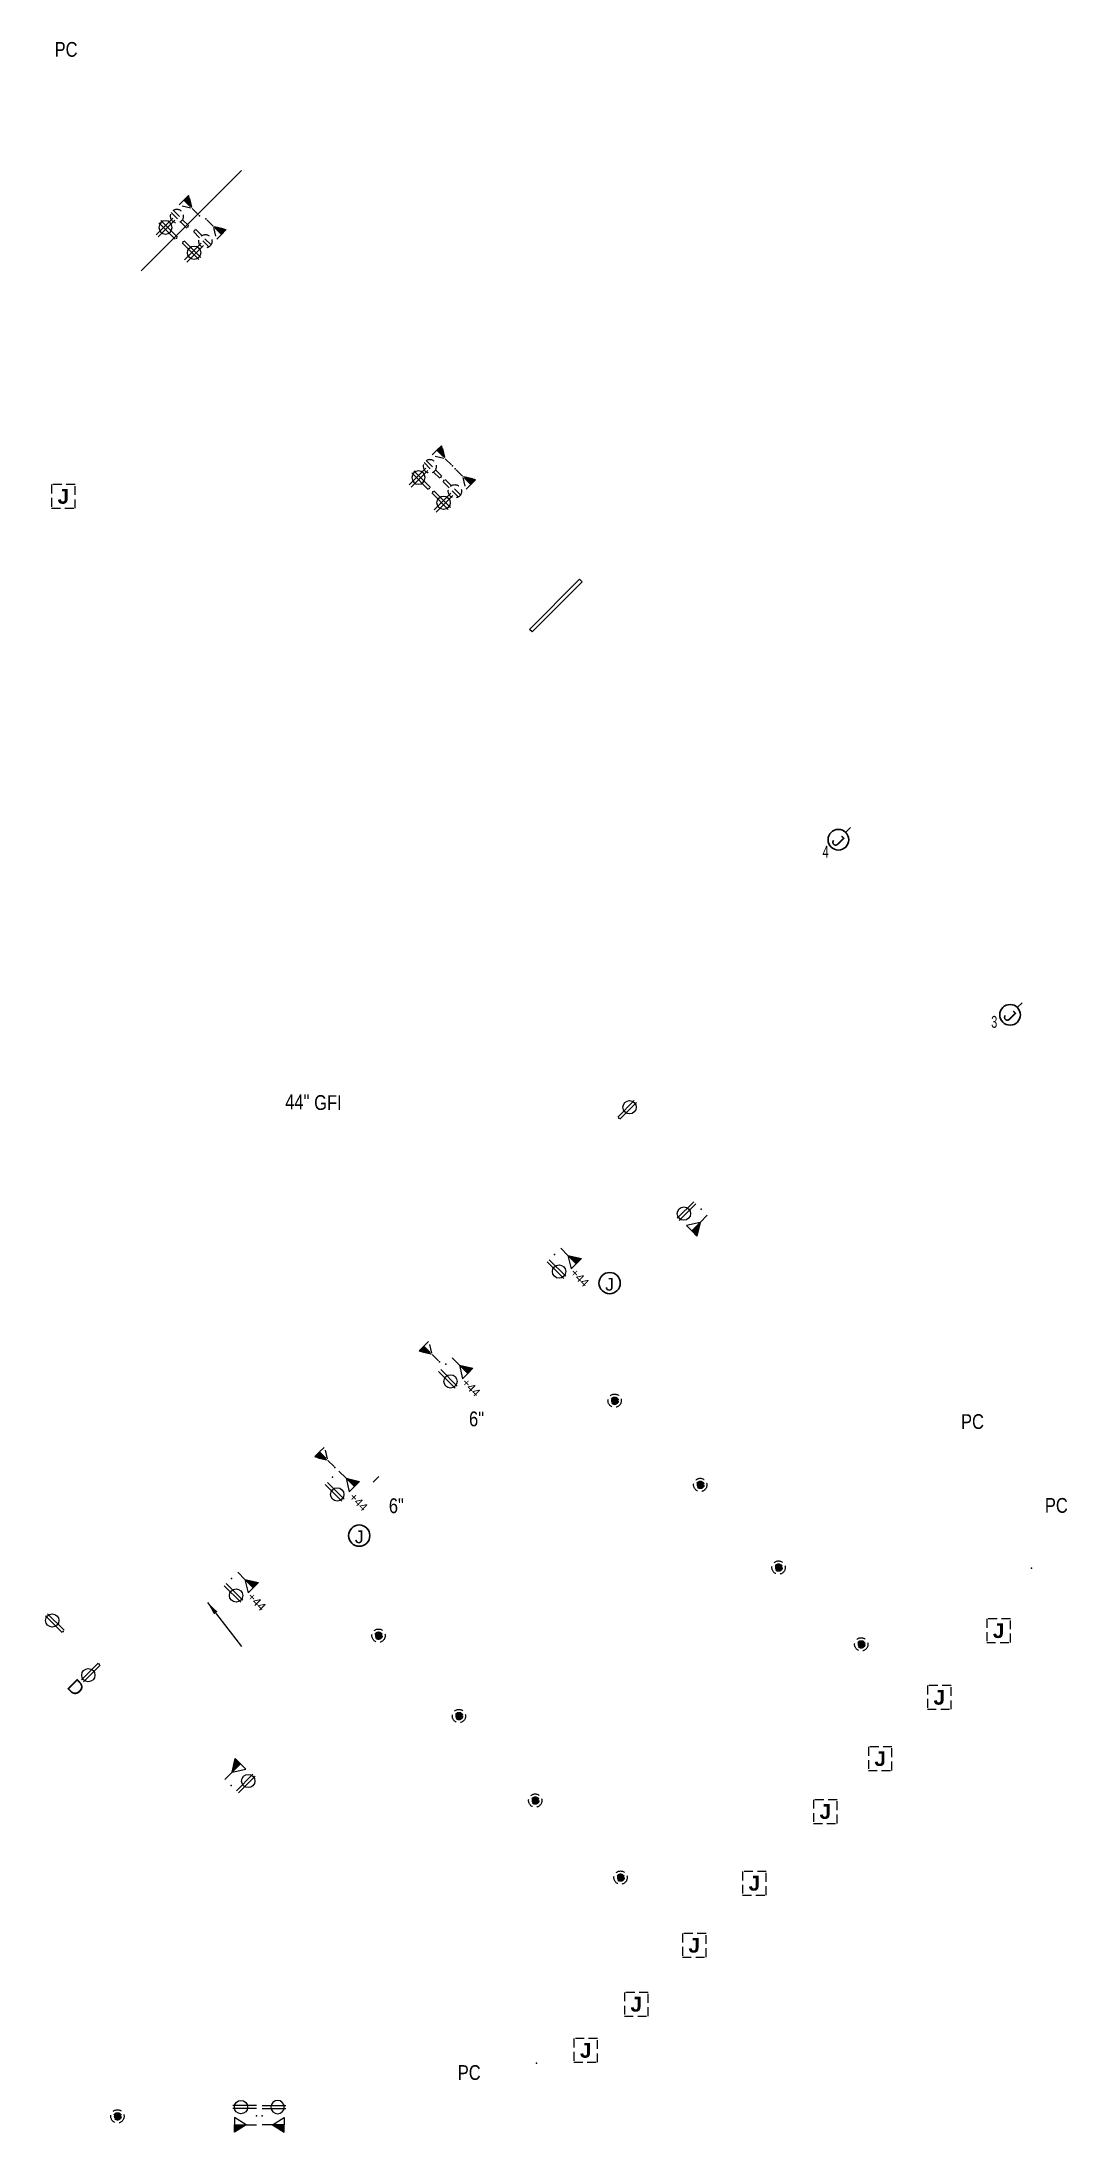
# Model space of a CAD drawing. Header units: inches. Extents: x -180 to 3015, y -3678 to 1043.
# Drawn here: x 2321 to 3015, y -834 to 582 of the extents above; entities that cross this region are included whole.
import ezdxf
from ezdxf.enums import TextEntityAlignment as Align

# ---------------------------------------------------------------- set-up
doc = ezdxf.new("R2010")
doc.units = ezdxf.units.IN
doc.header["$LTSCALE"] = 96
doc.header["$MEASUREMENT"] = 0
for name, pattern in [('HIDDEN', [0.375, 0.25, -0.125]), ('HIDDEN2', [0.1875, 0.125, -0.0625]), ('HIDDEN4', [0.09375, 0.0625, -0.03125])]:
    doc.linetypes.add(name, pattern=pattern)
for name, color, linetype in [('A-Powr-Demo', 1, 'HIDDEN4'), ('A-Powr-Exst', 1, 'Continuous'), ('Legend 300$0$A-Anno-PwrS', 7, 'Continuous')]:
    doc.layers.add(name, color=color, linetype=linetype)
for name, color, linetype, lineweight in [('Electrical-Devices', 7, 'Continuous', 30), ('Electrical-Power_Com', 7, 'Continuous', 30), ('Furniture-Main', 7, 'Continuous', 15)]:
    doc.layers.add(name, color=color, linetype=linetype, lineweight=lineweight)
doc.layers.add('Viewport', color=14, linetype='Continuous', plot=False)
doc.styles.add('Arial', font='arial.ttf')
doc.styles.add('Helvetica', font='')
doc.styles.add('Legend 300$0$XFINE_1-8', font='ARIALN.TTF', dxfattribs={"width": 0.8, "height": 8})
doc.styles.add('OTJ_Title1', font='arialbd.ttf')
doc.styles.add('XFINE_1-8', font='ARIALN.TTF', dxfattribs={"width": 0.8, "height": 10})
doc.styles.get('Helvetica').set_extended_font_data('Helvetica')
doc.dimstyles.new('OTJ_1-8', dxfattribs={"dimscale": 96, "dimtxt": 0.09375, "dimasz": 0.09375, "dimexe": 0.0625, "dimexo": 0.15625, "dimgap": 0.046875, "dimtad": 1, "dimdec": 1, "dimzin": 3, "dimdsep": 46, "dimlunit": 4, "dimtxsty": 'XFINE_1-8', "dimblk": 'ARCHTICK', "dimcen": 0.09, "dimdle": 0.0625, "dimclrd": 15, "dimclre": 15, "dimclrt": 7, "dimadec": 0, "dimazin": 0, "dimtfac": 0.75, "dimtdec": 1, "dimtix": 1, "dimtmove": 1, "dimatfit": 3, "dimfxl": 1, "dimfrac": 1, "dimtolj": 1, "dimtzin": 0, "dimarcsym": 0})

msp = doc.modelspace()

# ---------------------------------------------------------------- texts
at = {"layer": 'A-Powr-Demo', "style": 'XFINE_1-8', "width": 0.8}
for s, p in [('4', (2849.74, 29.64)), ('3', (2963.94, -85.58))]:
    msp.add_text(s, height=8, rotation=359.91566, dxfattribs=at).set_placement(p)
at = {"layer": 'A-Powr-Demo', "char_height": 10, "width": 13.0045, "style": 'Legend 300$0$XFINE_1-8'}
for insert, attachment_point in [((2345.26, 582.01), 3), ((2943.49, -347.28), 1), ((3000.27, -404.06), 1), ((2602.71, -788.14), 1)]:
    msp.add_mtext('{\\fArial|b0|i0|c0|p34;PC}', dxfattribs=dict(at, insert=insert, attachment_point=attachment_point))
at = {"layer": 'Electrical-Devices', "char_height": 8.61, "attachment_point": 4, "line_spacing_factor": 0.839796, "style": 'Helvetica'}
for insert in [(2702.56, -259.39), (2533.01, -430.39)]:
    msp.add_mtext('J', dxfattribs=dict(at, insert=insert))
at = {"layer": 'Legend 300$0$A-Anno-PwrS', "char_height": 10, "attachment_point": 1, "style": 'Legend 300$0$XFINE_1-8'}
for s, insert, width in [('{\\fArial|b0|i0|c0|p34;44"}', (2485.86, -130.74), 567.6536), ('{\\fArial|b0|i0|c0|p34;GFI}', (2505.47, -131.23), 18.0061), ('{\\fArial|b0|i0|c0|p34;6"}', (2610.33, -345.46), 567.6536), ('{\\fArial|b0|i0|c0|p34;6"}', (2556.05, -404.27), 567.6536)]:
    msp.add_mtext(s, dxfattribs=dict(at, insert=insert, width=width))
at = {"layer": 'Viewport', "char_height": 5.727, "attachment_point": 1, "rotation": 315, "line_spacing_factor": 0.967741, "style": 'Arial'}
for insert in [(2682.52, -247.98), (2609.02, -322.33), (2532.79, -399.87), (2463.79, -467.37)]:
    msp.add_mtext('+44', dxfattribs=dict(at, insert=insert))

# ---------------------------------------------------------------- blocks, each defined once
blk = doc.blocks.new('Power_Duplex_TeleData')
at = {"linetype": 'Continuous', "lineweight": 0}
blk.add_hatch(color=7, dxfattribs=at).paths.add_polyline_path([(6, -14.9), (6, -6.9), (11, -14.9)])
at = {"color": 0}
for p, q in [((-7, 0), (-7, -15.9)), ((-5, 0), (-5, -15.9)), ((6, -6.9), (6, 0))]:
    blk.add_line(p, q, dxfattribs=at)
at = {"color": 0, "flags": 128}
for points in [[(6, -14.9), (6, -6.9), (1, -14.9)], [(6, -14.9), (6, -6.9), (11, -14.9)]]:
    blk.add_lwpolyline(points, close=True, dxfattribs=at)
at = {"color": 0}
blk.add_circle((-6, -10.4), 4.5, dxfattribs=at)
blk.add_point((0, 0), dxfattribs=at)
blk = doc.blocks.new('*U38')
at = {"layer": 'Electrical-Power_Com', "color": 0}
blk.add_line((1729.9, 16.7), (1733.2, 20), dxfattribs=at)
blk.add_circle((1725, 11.8), 7, dxfattribs=at)
at = {"layer": 'Electrical-Power_Com', "color": 0, "insert": (1725.8, 16.4), "char_height": 8.59, "attachment_point": 1, "rotation": 314.4543, "line_spacing_factor": 0.967741, "style": 'Arial'}
blk.add_mtext('J', dxfattribs=at)
blk = doc.blocks.new('*U39')
at = {"layer": 'Electrical-Power_Com', "color": 0}
blk.add_line((1848.9, -100.3), (1852.2, -97), dxfattribs=at)
blk.add_circle((1844, -105.2), 7, dxfattribs=at)
at = {"layer": 'Electrical-Power_Com', "color": 0, "insert": (1844.8, -100.6), "char_height": 8.59, "attachment_point": 1, "rotation": 314.4543, "line_spacing_factor": 0.967741, "style": 'Arial'}
blk.add_mtext('J', dxfattribs=at)
blk = doc.blocks.new('Power_Duplex')
at = {"color": 0}
for p, q in [((-1.044808, 0), (-1.044808, -15.942528)), ((1, 0), (1.000576, -15.942528))]:
    blk.add_line(p, q, dxfattribs=at)
blk.add_circle((0.000576, -10.442528), 4.5, dxfattribs=at)
blk.add_point((0, 0), dxfattribs=at)
blk = doc.blocks.new('Power_Duplex Dedicated')
at = {"color": 0}
for p, q in [((-1, 0), (-1, -15.9)), ((1, 0), (1, -15.9))]:
    blk.add_line(p, q, dxfattribs=at)
blk.add_circle((0, -10.4), 4.5, dxfattribs=at)
blk.add_point((0, 0), dxfattribs=at)
at = {"color": 0, "insert": (0, -17.5), "char_height": 9.54, "attachment_point": 2, "line_spacing_factor": 0.967741, "style": 'Arial'}
blk.add_mtext('D', dxfattribs=at)
blk = doc.blocks.new('Power Core Drill')
at = {"linetype": 'Continuous', "lineweight": 0}
h = blk.add_hatch(color=7, dxfattribs=at)
edge = h.paths.add_edge_path()
edge.add_arc((0, 0), 2.5, 0, 360)
at = {"color": 0}
for radius in [4.5, 2.5]:
    blk.add_circle((0, 0), radius, dxfattribs=at)
blk = doc.blocks.new('Power_TeleData')
at = {"linetype": 'Continuous', "lineweight": 0}
blk.add_hatch(color=7, dxfattribs=at).paths.add_polyline_path([(0, -14.9), (0, -6.9), (5, -14.9)])
at = {"color": 0}
blk.add_line((0, -6.9), (0, 0), dxfattribs=at)
at = {"color": 0, "flags": 128}
for points in [[(0, -14.9), (0, -6.9), (-5, -14.9)], [(0, -14.9), (0, -6.9), (5, -14.9)]]:
    blk.add_lwpolyline(points, close=True, dxfattribs=at)
at = {"color": 0}
blk.add_point((0, 0), dxfattribs=at)
blk = doc.blocks.new('Power_Quad')
at = {"color": 0}
for p, q in [((-1, 0), (-1, -15.9)), ((1, 0), (1, -15.9)), ((-8, -9.3), (7.9, -9.3)), ((-8, -11.4), (7.9, -11.4))]:
    blk.add_line(p, q, dxfattribs=at)
blk.add_circle((0, -10.4), 4.5, dxfattribs=at)
blk.add_point((0, 0), dxfattribs=at)
blk = doc.blocks.new('Power_Duplex-C')
at = {"color": 0}
for p, q in [((-1.044808, 0), (-1.044808, -15.942528)), ((1, 0), (1, -15.942528))]:
    blk.add_line(p, q, dxfattribs=at)
blk.add_circle((0.000576, -10.442528), 4.5, dxfattribs=at)
blk.add_point((0, 0), dxfattribs=at)
blk = doc.blocks.new('A$C63DA0F89')
at = {"color": 0, "linetype": 'HIDDEN', "lineweight": -2, "ltscale": 0.25}
blk.add_lwpolyline([(8.8, 0), (24.8, 0), (24.8, 16), (8.8, 16)], close=True, dxfattribs=at)
at = {"color": 0, "linetype": 'ByBlock', "lineweight": -2, "style": 'OTJ_Title1', "flags": 8}
blk.add_attdef('CODE', text='', height=8, dxfattribs=at).set_placement((16.8, 8), align=Align.MIDDLE)
blk = doc.blocks.new('_ArchTick')
at = {"color": 0, "linetype": 'ByBlock', "const_width": 0.15}
blk.add_lwpolyline([(-0.5, -0.5), (0.5, 0.5)], dxfattribs=at)

# ---------------------------------------------------------------- linework, layer by layer
msp.add_line((2549.28, -389.59), (2545.5, -393.37))
at = {"layer": 'Electrical-Devices', "flags": 128}
for points in [[(2698.34, -258.52, -0.4142136), (2705.54, -251.32, -0.4142136), (2712.74, -258.52, -0.4142136), (2705.54, -265.72, -0.4142136)], [(2528.79, -429.52, -0.4142136), (2535.99, -422.32, -0.4142136), (2543.19, -429.52, -0.4142136), (2535.99, -436.72, -0.4142136)]]:
    msp.add_lwpolyline(points, format="xyb", close=True, dxfattribs=at)
at = {"layer": 'Electrical-Power_Com', "color": 0, "linetype": 'Continuous', "lineweight": 5}
for p in [(2991.1, -451.58), (2656.04, -786.82)]:
    msp.add_point(p, dxfattribs=at)
at = {"layer": 'Furniture-Main', "color": 0}
msp.add_line((2388.27, 427.03), (2456.17, 494.9), dxfattribs=at)
msp.add_lwpolyline([(2686.98, 216.43), (2653.05, 182.49), (2651.28, 184.25), (2685.22, 218.2)], close=True, dxfattribs=at)

# ---------------------------------------------------------------- block references
at = {"layer": 'A-Powr-Demo', "extrusion": (0, 0, -1), "zscale": -1}
for name, p, rotation in [('Power_Duplex-C', (-2419.94, 456.74), 135.0068318073287), ('Power_TeleData', (-2427.76, 464.41), 135.0068318073287), ('Power_Duplex-C', (-2591.23, 287.28), 135.0068318073296), ('Power_TeleData', (-2599.05, 294.95), 135.0068318073296)]:
    msp.add_blockref(name, p, dxfattribs=dict(at, rotation=rotation))
at = {"layer": 'A-Powr-Demo'}
for name, p, rotation in [('Power_Duplex-C', (2424.43, 454.45), 45.00683180747608), ('Power_TeleData', (2432.11, 462.27), 45.00683180747608), ('Power_Duplex-C', (2593.38, 285.12), 45.00683180747703), ('Power_TeleData', (2601.05, 292.94), 45.00683180747703), ('Power_TeleData', (2590.25, -311.82), 225.0000000000721), ('Power Core Drill', (2708.93, -338.18), 270), ('Power_TeleData', (2519.58, -383.41), 225.0000000000721)]:
    msp.add_blockref(name, p, dxfattribs=dict(at, rotation=rotation))
at = {"layer": 'A-Powr-Demo', "linetype": 'HIDDEN2', "lineweight": -3}
ref = msp.add_blockref('A$C63DA0F89', (2318.84, 266.26), dxfattribs=at)
ref.add_attrib('CODE', 'J', dxfattribs={"layer": '0', "color": 0, "linetype": 'ByBlock', "lineweight": -2, "height": 10, "style": 'OTJ_Title1', "flags": 8}).set_placement((2335.63, 274.26), align=Align.MIDDLE)
at = {"layer": 'A-Powr-Demo'}
for p in [(2766.93, -395.18), (2819.93, -451.18), (2549.07, -497.28), (2875.93, -503.18), (2603.52, -551.72), (2655.17, -608.97), (2712.94, -661.14), (2372.29, -822.82)]:
    msp.add_blockref('Power Core Drill', p, dxfattribs=at)
at = {"layer": 'A-Powr-Demo', "linetype": 'HIDDEN2', "lineweight": -3}
ref = msp.add_blockref('A$C63DA0F89', (2952.11, -501.91), dxfattribs=at)
ref.add_attrib('CODE', 'J', dxfattribs={"layer": '0', "color": 0, "linetype": 'ByBlock', "lineweight": -2, "height": 10, "style": 'OTJ_Title1', "flags": 8}).set_placement((2968.9, -493.91), align=Align.MIDDLE)
ref = msp.add_blockref('A$C63DA0F89', (2911.95, -547.07), dxfattribs=at)
ref.add_attrib('CODE', 'J', dxfattribs={"layer": '0', "color": 0, "linetype": 'ByBlock', "lineweight": -2, "height": 10, "style": 'OTJ_Title1', "flags": 8}).set_placement((2928.74, -539.07), align=Align.MIDDLE)
ref = msp.add_blockref('A$C63DA0F89', (2871.94, -588.57), dxfattribs=at)
ref.add_attrib('CODE', 'J', dxfattribs={"layer": '0', "color": 0, "linetype": 'ByBlock', "lineweight": -2, "height": 10, "style": 'OTJ_Title1', "flags": 8}).set_placement((2888.73, -580.57), align=Align.MIDDLE)
ref = msp.add_blockref('A$C63DA0F89', (2834.79, -624.43), dxfattribs=at)
ref.add_attrib('CODE', 'J', dxfattribs={"layer": '0', "color": 0, "linetype": 'ByBlock', "lineweight": -2, "height": 10, "style": 'OTJ_Title1', "flags": 8}).set_placement((2851.58, -616.43), align=Align.MIDDLE)
ref = msp.add_blockref('A$C63DA0F89', (2786.77, -672.99), dxfattribs=at)
ref.add_attrib('CODE', 'J', dxfattribs={"layer": '0', "color": 0, "linetype": 'ByBlock', "lineweight": -2, "height": 10, "style": 'OTJ_Title1', "flags": 8}).set_placement((2803.56, -664.99), align=Align.MIDDLE)
ref = msp.add_blockref('A$C63DA0F89', (2746.01, -715), dxfattribs=at)
ref.add_attrib('CODE', 'J', dxfattribs={"layer": '0', "color": 0, "linetype": 'ByBlock', "lineweight": -2, "height": 10, "style": 'OTJ_Title1', "flags": 8}).set_placement((2762.8, -707), align=Align.MIDDLE)
ref = msp.add_blockref('A$C63DA0F89', (2706.75, -754.91), dxfattribs=at)
ref.add_attrib('CODE', 'J', dxfattribs={"layer": '0', "color": 0, "linetype": 'ByBlock', "lineweight": -2, "height": 10, "style": 'OTJ_Title1', "flags": 8}).set_placement((2723.54, -746.91), align=Align.MIDDLE)
ref = msp.add_blockref('A$C63DA0F89', (2672.55, -786.18), dxfattribs=at)
ref.add_attrib('CODE', 'J', dxfattribs={"layer": '0', "color": 0, "linetype": 'ByBlock', "lineweight": -2, "height": 10, "style": 'OTJ_Title1', "flags": 8}).set_placement((2689.34, -778.18), align=Align.MIDDLE)
at = {"layer": 'A-Powr-Exst', "extrusion": (0, 0, -1), "zscale": -1}
for p, rotation in [((-2412.17, 449.13), 135.0068318073287), ((-2583.46, 279.66), 135.0068318073296)]:
    msp.add_blockref('Power_Quad', p, dxfattribs=dict(at, rotation=rotation))
at = {"layer": 'A-Powr-Exst'}
for name, p, rotation in [('Power_Quad', (2416.82, 446.68), 45.00683180747608), ('Power_Quad', (2585.77, 277.36), 45.00683180747703), ('Power_Duplex', (2711.71, -146.81), 134.9979299161541), ('Power_Duplex_TeleData', (2767.43, -208.32), 314.9999999999263), ('Power_Duplex_TeleData', (2668.21, -239.1), 45.00000000007444), ('Power_Duplex_TeleData', (2594.71, -313.45), 45.00000000007444), ('Power_Duplex_TeleData', (2517.98, -390), 45.00000000007444), ('Power_Duplex_TeleData', (2449.48, -458.5), 45.00000000007444), ('Power_Duplex', (2335.53, -494.39), 224.9979299161542), ('Power_Duplex Dedicated', (2359.91, -516.65), 315.0000000000692), ('Power_Duplex_TeleData', (2449.29, -598.82), 134.9999999999263), ('Power_Duplex_TeleData', (2466.34, -822.54), 270)]:
    msp.add_blockref(name, p, dxfattribs=dict(at, rotation=rotation))
for name, p in [('*U38', (1135.44, 29.97)), ('*U39', (1132.71, 28.39))]:
    msp.add_blockref(name, p, dxfattribs=at)
at = {"layer": 'A-Powr-Exst', "xscale": -1, "rotation": 90}
msp.add_blockref('Power_Duplex_TeleData', (2470.33, -822.54), dxfattribs=at)

msp.set_redraw_order([(e.dxf.handle, doc.entitydb.next_handle()) for e in msp.query("TEXT MTEXT ATTDEF DIMENSION ARC_DIMENSION")])  # texts and dimensions are drawn at this point

# ---------------------------------------------------------------- leaders
msp.add_leader([(2433.32, -474.82), (2456.35, -504.51)], dimstyle='OTJ_1-8', override={"dimgap": 0.046875, "dimtad": 0})

doc.saveas('drawing.dxf')
